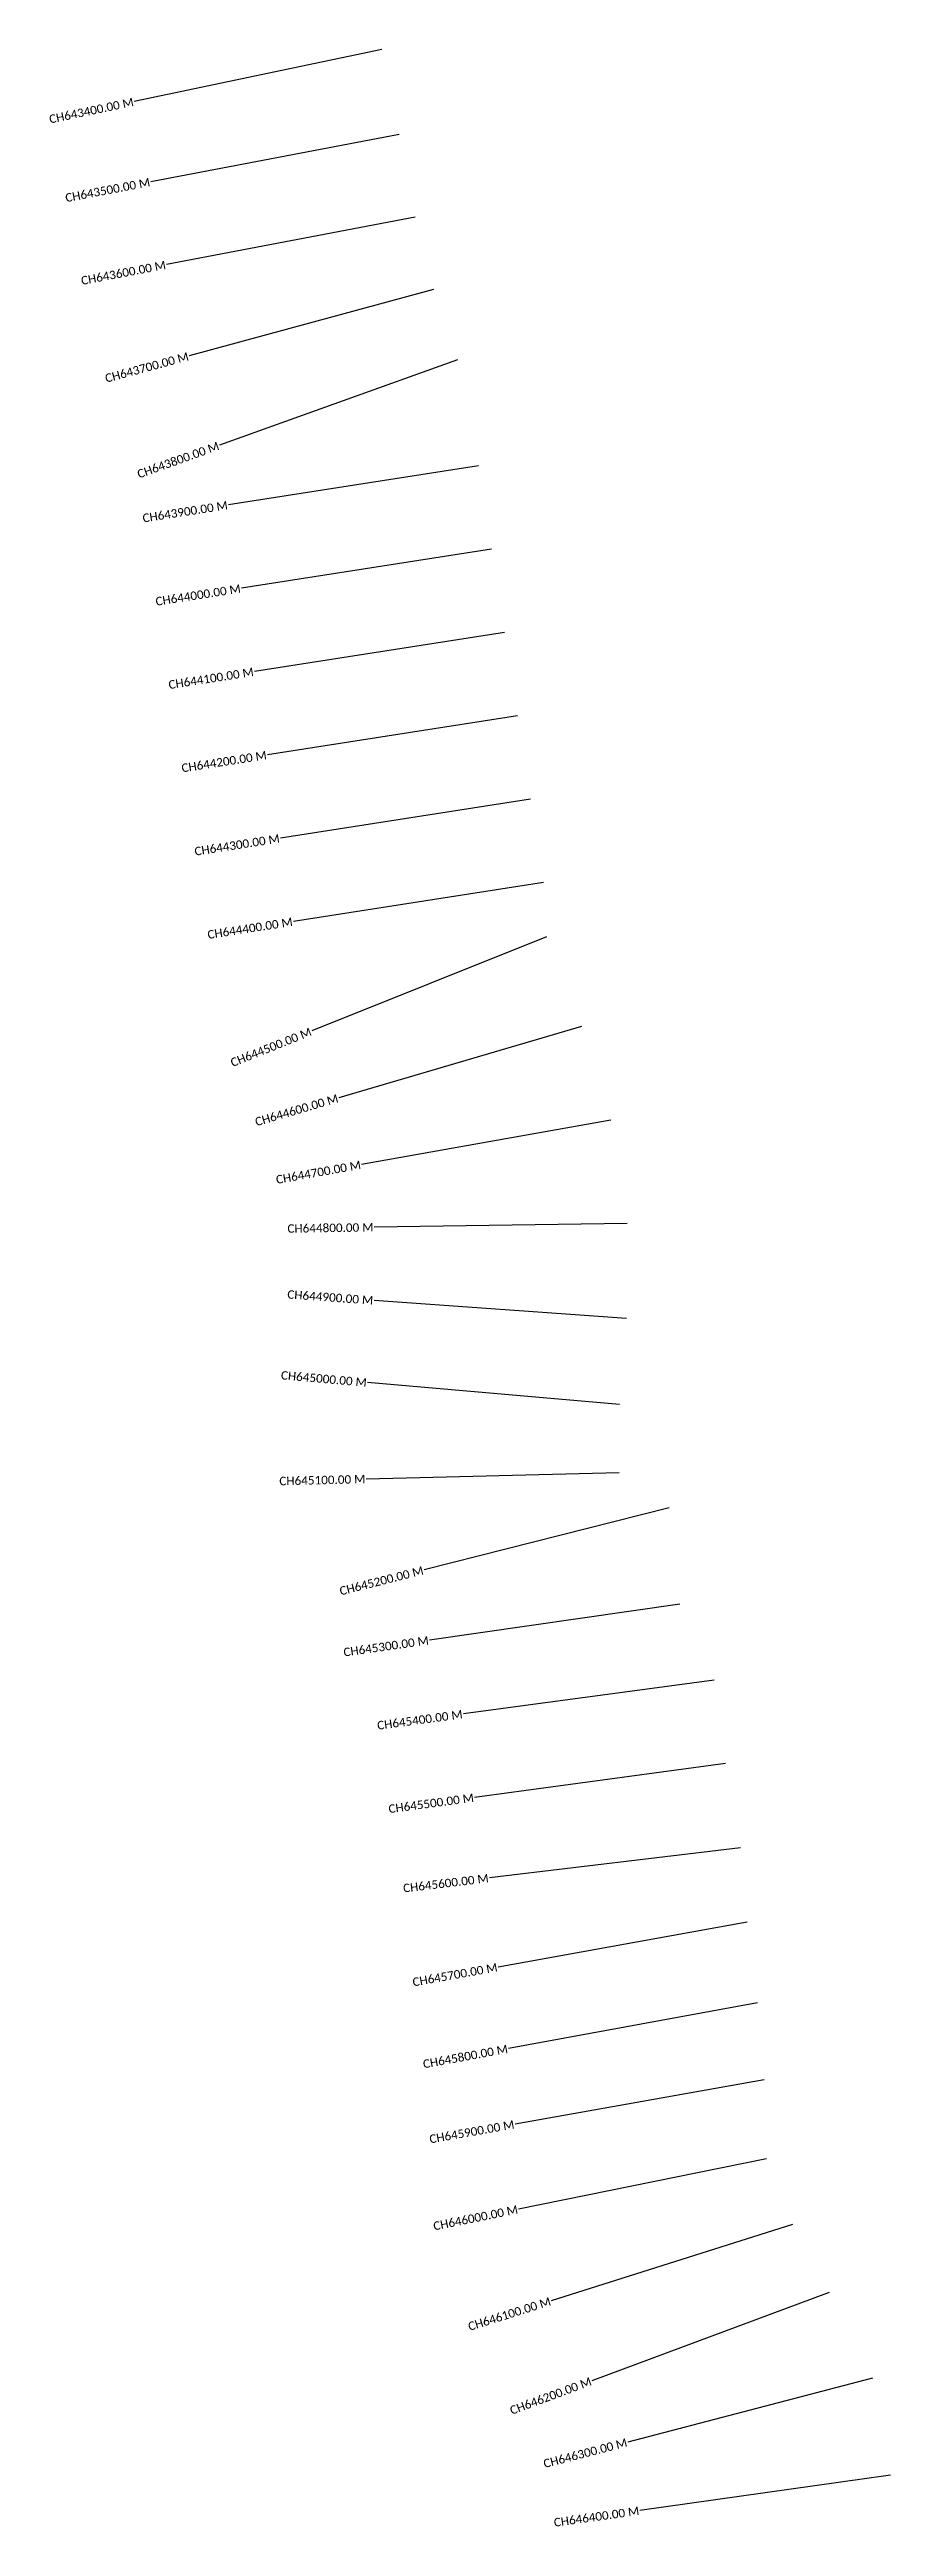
# Model space of a CAD drawing. Header units: metres. Extents: x 329819 to 335767, y 1797829 to 1802221.
# Drawn here: x 329819 to 330816, y 1797952 to 1800890 of the extents above; entities that cross this region are included whole.
import ezdxf
from ezdxf.enums import TextEntityAlignment as Align

# ---------------------------------------------------------------- set-up
doc = ezdxf.new("R2010")
doc.units = ezdxf.units.M
doc.layers.add('CS', color=134, linetype='Continuous')
doc.layers.add('CSMark', color=6, linetype='Continuous')
doc.styles.add('Legend', font='calibri.ttf')

msp = doc.modelspace()

# ---------------------------------------------------------------- texts
at = {"layer": 'CSMark', "style": 'Legend'}
for s, rotation, p in [('CH643400.00 M', 11.875, (329918.4, 1800827.9)), ('CH643500.00 M', 10.7746, (329937.9, 1800732.7)), ('CH643600.00 M', 10.7746, (329956.6, 1800634.5)), ('CH643700.00 M', 15.1966, (329983.5, 1800526.2)), ('CH643800.00 M', 19.7402, (330019.4, 1800420.2)), ('CH643900.00 M', 8.8635, (330030, 1800349.5)), ('CH644000.00 M', 8.8635, (330045.4, 1800250.7)), ('CH644100.00 M', 8.8635, (330060.8, 1800151.9)), ('CH644200.00 M', 8.8635, (330076.2, 1800053.1)), ('CH644300.00 M', 8.8635, (330091.6, 1799954.3)), ('CH644400.00 M', 8.8635, (330107, 1799855.5)), ('CH644500.00 M', 21.8124, (330128.8, 1799725.5)), ('CH644600.00 M', 16.3346, (330160.8, 1799646.3)), ('CH644700.00 M', 10.1391, (330187.9, 1799567.2)), ('CH644800.00 M', 0.8708, (330202.9, 1799493)), ('CH644900.00 M', 355.8877, (330202.6, 1799406.2)), ('CH645000.00 M', 355.0205, (330195, 1799308.8)), ('CH645100.00 M', 1.3954, (330193.3, 1799194.4)), ('CH645200.00 M', 14.2459, (330261.9, 1799086.3)), ('CH645300.00 M', 8.1666, (330268.4, 1799003.2)), ('CH645400.00 M', 7.6998, (330308.5, 1798915.6)), ('CH645500.00 M', 7.6998, (330321.9, 1798816.6)), ('CH645600.00 M', 6.8708, (330339.4, 1798721.1)), ('CH645700.00 M', 10.1864, (330349.8, 1798615.5)), ('CH645800.00 M', 10.4044, (330362.1, 1798518.7)), ('CH645900.00 M', 10.0676, (330369.8, 1798429.1)), ('CH646000.00 M', 11.4728, (330374, 1798328.3)), ('CH646100.00 M', 17.5432, (330412.8, 1798219.5)), ('CH646200.00 M', 20.3815, (330460.9, 1798124.7)), ('CH646300.00 M', 14.624, (330503.4, 1798052)), ('CH646400.00 M', 8.0073, (330517.9, 1797970.8))]:
    msp.add_text(s, height=10, rotation=rotation, dxfattribs=at).set_placement(p, align=Align.MIDDLE_RIGHT)

# ---------------------------------------------------------------- linework, layer by layer
at = {"layer": 'CS'}
for p, q in [((330213, 1800889.8), (329919.4, 1800828.1)), ((330233.6, 1800789), (329938.9, 1800732.9)), ((330252.3, 1800690.8), (329957.6, 1800634.7)), ((330274, 1800605.1), (329984.5, 1800526.5)), ((330302.7, 1800521.8), (330020.3, 1800420.5)), ((330327.4, 1800395.9), (330031, 1800349.7)), ((330342.8, 1800297.1), (330046.4, 1800250.9)), ((330358.2, 1800198.3), (330061.8, 1800152.1)), ((330373.6, 1800099.5), (330077.2, 1800053.2)), ((330389, 1800000.7), (330092.6, 1799954.4)), ((330404.4, 1799901.9), (330108, 1799855.6)), ((330408.2, 1799837.4), (330129.7, 1799725.9)), ((330449.7, 1799731), (330161.8, 1799646.6)), ((330484.2, 1799620.1), (330188.9, 1799567.3)), ((330503.8, 1799497.6), (330203.9, 1799493)), ((330502.8, 1799384.6), (330203.6, 1799406.1)), ((330494.8, 1799282.6), (330196, 1799308.7)), ((330494.2, 1799201.7), (330194.3, 1799194.4)), ((330553.7, 1799160.4), (330262.9, 1799086.6)), ((330566.3, 1799046), (330269.4, 1799003.3)), ((330606.8, 1798956), (330309.5, 1798915.8)), ((330620.2, 1798856.9), (330322.9, 1798816.7)), ((330638.2, 1798757.1), (330340.4, 1798721.2)), ((330646, 1798668.7), (330350.7, 1798615.6)), ((330658.1, 1798573), (330363.1, 1798518.9)), ((330666.2, 1798481.8), (330370.8, 1798429.3)), ((330669, 1798388.1), (330375, 1798328.5)), ((330699.8, 1798310.2), (330413.8, 1798219.8)), ((330743.1, 1798229.5), (330461.9, 1798125)), ((330794.6, 1798128), (330504.4, 1798052.2)), ((330815.9, 1798012.8), (330518.8, 1797971))]:
    msp.add_line(p, q, dxfattribs=at)

msp.set_redraw_order([(e.dxf.handle, doc.entitydb.next_handle()) for e in msp.query("TEXT MTEXT ATTDEF DIMENSION ARC_DIMENSION")])  # texts and dimensions are drawn at this point

doc.saveas('drawing.dxf')
